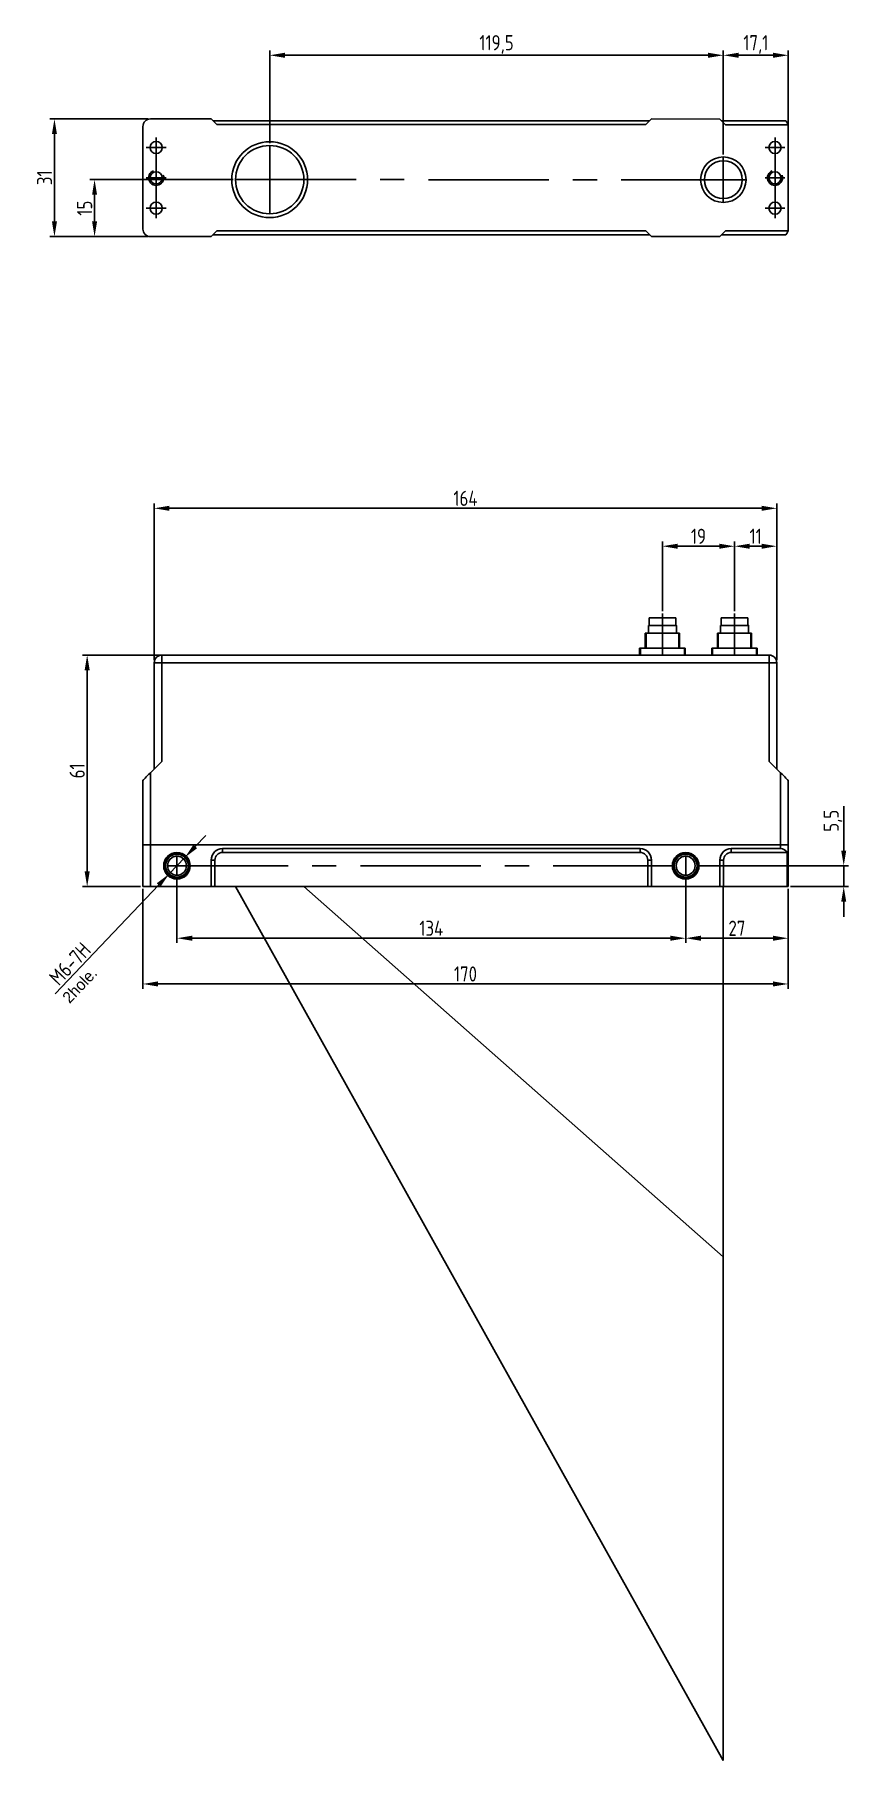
# Model space of a CAD drawing. Header units: millimetres. Extents: x -1175 to 1731, y -317 to 650.
# Drawn here: x 1516.3 to 1730.7, y -85.9 to 368.9 of the extents above; entities that cross this region are included whole.
import ezdxf

# ---------------------------------------------------------------- set-up
doc = ezdxf.new("R2010")
doc.units = ezdxf.units.MM
doc.linetypes.add('CENTER', pattern=[50.8, 31.75, -6.35, 6.35, -6.35])
doc.styles.add('GOSTw', font='gostw.shx')
doc.dimstyles.new('Vad-style', dxfattribs={"dimtxt": 4, "dimasz": 4, "dimexe": 1.25, "dimexo": 0.625, "dimtad": 1, "dimdec": 1, "dimtxsty": 'GOSTw', "dimcen": 2.5, "dimclrd": 1, "dimclre": 1, "dimclrt": 1, "dimazin": 0, "dimtfac": 1, "dimtdec": 1, "dimtmove": 0, "dimatfit": 3, "dimfxl": 1, "dimarcsym": 0})

msp = doc.modelspace()

# ---------------------------------------------------------------- texts
at = {"color": 1}
msp.add_text('2hole.', height=3, rotation=46.5072, dxfattribs=at).set_placement((1525.55, 113.43))

# ---------------------------------------------------------------- blocks, each defined once
blk = doc.blocks.new('*D72')
at = {"color": 1, "lineweight": -2, "transparency": 16777216}
for p, q in [((1700.71, 217.01), (1700.71, 235.34)), ((1707.84, 234.09), (1704.71, 234.09)), ((1711.84, 204.03), (1711.84, 235.34))]:
    blk.add_line(p, q, dxfattribs=at)
at = {"color": 1, "transparency": 16777216}
for points in [[(1704.71, 234.75), (1704.71, 233.42), (1700.71, 234.09)], [(1707.84, 234.75), (1707.84, 233.42), (1711.84, 234.09)]]:
    blk.add_solid(points, dxfattribs=at)
at = {"layer": 'Defpoints', "color": 0, "transparency": 16777216}
for p in [(1700.71, 234.09), (1700.71, 216.39), (1711.84, 203.4)]:
    blk.add_point(p, dxfattribs=at)
at = {"color": 1, "transparency": 16777216, "insert": (1706.27, 236.71), "char_height": 4, "attachment_point": 5, "style": 'GOSTw'}
blk.add_mtext('11', dxfattribs=at)
blk = doc.blocks.new('*D73')
at = {"color": 1, "lineweight": -2, "transparency": 16777216}
for p, q in [((1681.71, 217.01), (1681.71, 235.34)), ((1696.71, 234.09), (1685.71, 234.09)), ((1700.71, 217.01), (1700.71, 235.34))]:
    blk.add_line(p, q, dxfattribs=at)
at = {"color": 1, "transparency": 16777216}
for points in [[(1685.71, 234.75), (1685.71, 233.42), (1681.71, 234.09)], [(1696.71, 234.75), (1696.71, 233.42), (1700.71, 234.09)]]:
    blk.add_solid(points, dxfattribs=at)
at = {"layer": 'Defpoints', "color": 0, "transparency": 16777216}
for p in [(1681.71, 234.09), (1681.71, 216.39), (1700.71, 216.39)]:
    blk.add_point(p, dxfattribs=at)
at = {"color": 1, "transparency": 16777216, "insert": (1691.21, 236.71), "char_height": 4, "attachment_point": 5, "style": 'GOSTw'}
blk.add_mtext('19', dxfattribs=at)
blk = doc.blocks.new('*D74')
at = {"color": 1, "lineweight": -2, "transparency": 16777216}
for p, q in [((1549.21, 205.4), (1528.93, 205.4)), ((1530.18, 201.4), (1530.18, 148.4)), ((1544.21, 144.4), (1528.93, 144.4))]:
    blk.add_line(p, q, dxfattribs=at)
at = {"color": 1, "transparency": 16777216}
for points in [[(1529.51, 201.4), (1530.85, 201.4), (1530.18, 205.4)], [(1529.51, 148.4), (1530.85, 148.4), (1530.18, 144.4)]]:
    blk.add_solid(points, dxfattribs=at)
at = {"layer": 'Defpoints', "color": 0, "transparency": 16777216}
for p in [(1549.84, 205.4), (1530.18, 144.4), (1544.84, 144.4)]:
    blk.add_point(p, dxfattribs=at)
at = {"color": 1, "transparency": 16777216, "insert": (1527.55, 174.9), "char_height": 4, "attachment_point": 5, "rotation": 90, "style": 'GOSTw'}
blk.add_mtext('61', dxfattribs=at)
blk = doc.blocks.new('*D75')
at = {"color": 1, "lineweight": -2, "transparency": 16777216}
for p, q in [((1544.84, 143.78), (1544.84, 117.5)), ((1714.84, 143.78), (1714.84, 117.5)), ((1710.84, 118.75), (1548.84, 118.75))]:
    blk.add_line(p, q, dxfattribs=at)
at = {"color": 1, "transparency": 16777216}
for points in [[(1548.84, 119.42), (1548.84, 118.08), (1544.84, 118.75)], [(1710.84, 119.42), (1710.84, 118.08), (1714.84, 118.75)]]:
    blk.add_solid(points, dxfattribs=at)
at = {"layer": 'Defpoints', "color": 0, "transparency": 16777216}
for p in [(1544.84, 144.4), (1714.84, 144.4), (1544.84, 118.75)]:
    blk.add_point(p, dxfattribs=at)
at = {"color": 1, "transparency": 16777216, "insert": (1629.84, 121.38), "char_height": 4, "attachment_point": 5, "style": 'GOSTw'}
blk.add_mtext('170', dxfattribs=at)
blk = doc.blocks.new('*D76')
at = {"color": 1, "lineweight": -2, "transparency": 16777216}
for p, q in [((1553.84, 146.78), (1553.84, 129.55)), ((1687.84, 146.78), (1687.84, 129.55)), ((1683.84, 130.8), (1557.84, 130.8))]:
    blk.add_line(p, q, dxfattribs=at)
at = {"color": 1, "transparency": 16777216}
for points in [[(1557.84, 131.46), (1557.84, 130.13), (1553.84, 130.8)], [(1683.84, 131.46), (1683.84, 130.13), (1687.84, 130.8)]]:
    blk.add_solid(points, dxfattribs=at)
at = {"layer": 'Defpoints', "color": 0, "transparency": 16777216}
for p in [(1553.84, 147.4), (1687.84, 147.4), (1553.84, 130.8)]:
    blk.add_point(p, dxfattribs=at)
at = {"color": 1, "transparency": 16777216, "insert": (1620.84, 133.42), "char_height": 4, "attachment_point": 5, "style": 'GOSTw'}
blk.add_mtext('134', dxfattribs=at)
blk = doc.blocks.new('*D77')
at = {"color": 1, "lineweight": -2, "transparency": 16777216}
for p, q in [((1687.84, 146.78), (1687.84, 129.55)), ((1714.84, 143.78), (1714.84, 129.55)), ((1691.84, 130.8), (1710.84, 130.8))]:
    blk.add_line(p, q, dxfattribs=at)
at = {"color": 1, "transparency": 16777216}
for points in [[(1691.84, 131.46), (1691.84, 130.13), (1687.84, 130.8)], [(1710.84, 131.46), (1710.84, 130.13), (1714.84, 130.8)]]:
    blk.add_solid(points, dxfattribs=at)
at = {"layer": 'Defpoints', "color": 0, "transparency": 16777216}
for p in [(1687.84, 147.4), (1714.84, 144.4), (1714.84, 130.8)]:
    blk.add_point(p, dxfattribs=at)
at = {"color": 1, "transparency": 16777216, "insert": (1701.34, 133.42), "char_height": 4, "attachment_point": 5, "style": 'GOSTw'}
blk.add_mtext('27', dxfattribs=at)
blk = doc.blocks.new('*D78')
at = {"color": 1, "lineweight": -2, "transparency": 16777216}
for p, q in [((1558.66, 154.98), (1561.42, 157.88)), ((1555.91, 152.08), (1551.77, 147.73)), ((1521.77, 116.16), (1549.02, 144.83))]:
    blk.add_line(p, q, dxfattribs=at)
at = {"color": 1, "transparency": 16777216}
for points in [[(1558.18, 155.44), (1559.15, 154.52), (1555.91, 152.08)], [(1548.53, 145.29), (1549.5, 144.37), (1551.77, 147.73)]]:
    blk.add_solid(points, dxfattribs=at)
at = {"layer": 'Defpoints', "color": 0, "transparency": 16777216}
for p in [(1555.91, 152.08), (1551.77, 147.73)]:
    blk.add_point(p, dxfattribs=at)
at = {"color": 1, "transparency": 16777216, "insert": (1525.65, 124.06), "char_height": 4, "attachment_point": 5, "rotation": 46.4593, "style": 'GOSTw'}
blk.add_mtext('М6-7H', dxfattribs=at)
blk = doc.blocks.new('*D79')
at = {"color": 1, "lineweight": -2, "transparency": 16777216}
for p, q in [((1729.48, 153.9), (1729.48, 165.6)), ((1690.96, 149.9), (1730.73, 149.9)), ((1729.48, 144.4), (1729.48, 149.9)), ((1715.46, 144.4), (1730.73, 144.4)), ((1729.48, 140.4), (1729.48, 136.4))]:
    blk.add_line(p, q, dxfattribs=at)
at = {"color": 1, "transparency": 16777216}
for points in [[(1728.81, 153.9), (1730.14, 153.9), (1729.48, 149.9)], [(1728.81, 140.4), (1730.14, 140.4), (1729.48, 144.4)]]:
    blk.add_solid(points, dxfattribs=at)
at = {"layer": 'Defpoints', "color": 0, "transparency": 16777216}
for p in [(1690.34, 149.9), (1729.48, 149.9), (1714.84, 144.4)]:
    blk.add_point(p, dxfattribs=at)
at = {"color": 1, "transparency": 16777216, "insert": (1726.63, 161.75), "char_height": 4, "attachment_point": 5, "rotation": 90, "style": 'GOSTw'}
blk.add_mtext('5,5', dxfattribs=at)
blk = doc.blocks.new('*D85')
at = {"color": 1, "lineweight": -2, "transparency": 16777216}
for p, q in [((1568.64, 330.68), (1530.88, 330.68)), ((1532.13, 319.67), (1532.13, 326.68)), ((1546.24, 315.67), (1530.88, 315.67))]:
    blk.add_line(p, q, dxfattribs=at)
at = {"color": 1, "transparency": 16777216}
for points in [[(1531.47, 326.68), (1532.8, 326.68), (1532.13, 330.68)], [(1531.47, 319.67), (1532.8, 319.67), (1532.13, 315.67)]]:
    blk.add_solid(points, dxfattribs=at)
at = {"layer": 'Defpoints', "color": 0, "transparency": 16777216}
for p in [(1532.13, 330.68), (1569.26, 330.68), (1546.86, 315.67)]:
    blk.add_point(p, dxfattribs=at)
at = {"color": 1, "transparency": 16777216, "insert": (1529.51, 323.17), "char_height": 4, "attachment_point": 5, "rotation": 90, "style": 'GOSTw'}
blk.add_mtext('15', dxfattribs=at)
blk = doc.blocks.new('*D86')
at = {"color": 1, "lineweight": -2, "transparency": 16777216}
for p, q in [((1697.76, 337.29), (1697.76, 364.7)), ((1714.88, 345.21), (1714.88, 364.7)), ((1710.88, 363.45), (1701.76, 363.45))]:
    blk.add_line(p, q, dxfattribs=at)
at = {"color": 1, "transparency": 16777216}
for points in [[(1701.76, 364.12), (1701.76, 362.78), (1697.76, 363.45)], [(1710.88, 364.12), (1710.88, 362.78), (1714.88, 363.45)]]:
    blk.add_solid(points, dxfattribs=at)
at = {"layer": 'Defpoints', "color": 0, "transparency": 16777216}
for p in [(1697.76, 363.45), (1714.88, 344.58), (1697.76, 336.67)]:
    blk.add_point(p, dxfattribs=at)
at = {"color": 1, "transparency": 16777216, "insert": (1706.32, 366.3), "char_height": 4, "attachment_point": 5, "style": 'GOSTw'}
blk.add_mtext('17,1', dxfattribs=at)
blk = doc.blocks.new('*D87')
at = {"color": 1, "lineweight": -2, "transparency": 16777216}
for p, q in [((1578.26, 340.3), (1578.26, 364.7)), ((1697.76, 337.92), (1697.76, 364.7)), ((1582.26, 363.45), (1693.76, 363.45))]:
    blk.add_line(p, q, dxfattribs=at)
at = {"color": 1, "transparency": 16777216}
for points in [[(1582.26, 364.12), (1582.26, 362.78), (1578.26, 363.45)], [(1693.76, 364.12), (1693.76, 362.78), (1697.76, 363.45)]]:
    blk.add_solid(points, dxfattribs=at)
at = {"layer": 'Defpoints', "color": 0, "transparency": 16777216}
for p in [(1697.76, 363.45), (1578.26, 339.68), (1697.76, 337.29)]:
    blk.add_point(p, dxfattribs=at)
at = {"color": 1, "transparency": 16777216, "insert": (1638.01, 366.3), "char_height": 4, "attachment_point": 5, "style": 'GOSTw'}
blk.add_mtext('119,5', dxfattribs=at)
blk = doc.blocks.new('*D84')
at = {"color": 1, "lineweight": -2, "transparency": 16777216}
for p, q in [((1546.24, 346.68), (1520.31, 346.68)), ((1521.56, 319.67), (1521.56, 342.68)), ((1546.24, 315.67), (1520.31, 315.67))]:
    blk.add_line(p, q, dxfattribs=at)
at = {"color": 1, "transparency": 16777216}
for points in [[(1520.9, 342.68), (1522.23, 342.68), (1521.56, 346.68)], [(1520.9, 319.67), (1522.23, 319.67), (1521.56, 315.67)]]:
    blk.add_solid(points, dxfattribs=at)
at = {"layer": 'Defpoints', "color": 0, "transparency": 16777216}
for p in [(1521.56, 346.68), (1546.86, 346.68), (1546.86, 315.67)]:
    blk.add_point(p, dxfattribs=at)
at = {"color": 1, "transparency": 16777216, "insert": (1518.94, 331.18), "char_height": 4, "attachment_point": 5, "rotation": 90, "style": 'GOSTw'}
blk.add_mtext('31', dxfattribs=at)
blk = doc.blocks.new('*D97')
at = {"color": 1, "lineweight": -2, "transparency": 16777216}
for p, q in [((1547.84, 204.03), (1547.84, 245.33)), ((1551.84, 244.08), (1707.84, 244.08)), ((1711.84, 204.03), (1711.84, 245.33))]:
    blk.add_line(p, q, dxfattribs=at)
at = {"color": 1, "transparency": 16777216}
for points in [[(1551.84, 244.75), (1551.84, 243.42), (1547.84, 244.08)], [(1707.84, 244.75), (1707.84, 243.42), (1711.84, 244.08)]]:
    blk.add_solid(points, dxfattribs=at)
at = {"layer": 'Defpoints', "color": 0, "transparency": 16777216}
for p in [(1711.84, 244.08), (1547.84, 203.4), (1711.84, 203.4)]:
    blk.add_point(p, dxfattribs=at)
at = {"color": 1, "transparency": 16777216, "insert": (1629.84, 246.71), "char_height": 4, "attachment_point": 5, "style": 'GOSTw'}
blk.add_mtext('164', dxfattribs=at)

# ---------------------------------------------------------------- dimensions: what is measured, and where the dimension line sits
at = {"color": 1}
for base, p1, p2, picture, middle in [((1697.76, 363.45), (1578.26, 339.68), (1697.76, 337.29), '*D87', (1638.01, 366.3)), ((1697.76, 363.45), (1714.88, 344.58), (1697.76, 336.67), '*D86', (1706.32, 366.3)), ((1681.71, 234.09), (1700.71, 216.39), (1681.71, 216.39), '*D73', (1691.21, 236.71)), ((1553.84, 130.8), (1687.84, 147.4), (1553.84, 147.4), '*D76', (1620.84, 133.42)), ((1714.84, 130.8), (1687.84, 147.4), (1714.84, 144.4), '*D77', (1701.34, 133.42)), ((1544.84, 118.75), (1714.84, 144.4), (1544.84, 144.4), '*D75', (1629.84, 121.38))]:
    dim = msp.add_linear_dim(base=base, p1=p1, p2=p2, dimstyle='Vad-style')
    dim.commit()
    dim.dimension.update_dxf_attribs({"geometry": picture, "text_midpoint": middle})
for base, p1, p2, picture, middle in [((1521.56, 346.68), (1546.86, 315.67), (1546.86, 346.68), '*D84', (1518.94, 331.18)), ((1532.13, 330.68), (1546.86, 315.67), (1569.26, 330.68), '*D85', (1529.51, 323.17)), ((1530.18, 144.4), (1549.84, 205.4), (1544.84, 144.4), '*D74', (1527.55, 174.9)), ((1729.48, 149.9), (1714.84, 144.4), (1690.34, 149.9), '*D79', (1726.63, 161.75))]:
    dim = msp.add_linear_dim(base=base, p1=p1, p2=p2, angle=90, dimstyle='Vad-style')
    dim.commit()
    dim.dimension.update_dxf_attribs({"geometry": picture, "text_midpoint": middle})
dim = msp.add_linear_dim(base=(1711.84, 244.08), p1=(1547.84, 203.4), p2=(1711.84, 203.4), dimstyle='Vad-style', dxfattribs=at)
dim.commit()
dim.dimension.update_dxf_attribs({"geometry": '*D97', "text_midpoint": (1629.84, 246.71)})
dim = msp.add_linear_dim(base=(1700.71, 234.09), p1=(1711.84, 203.4), p2=(1700.71, 216.39), dimstyle='Vad-style', override={"dimdec": 0})
dim.commit()
dim.dimension.update_dxf_attribs({"geometry": '*D72', "text_midpoint": (1706.27, 236.71)})
dim = msp.add_diameter_dim_2p(p1=(1555.91, 152.08), p2=(1551.77, 147.73), text='М6-7H', dimstyle='Vad-style')
dim.commit()
dim.dimension.update_dxf_attribs({"geometry": '*D78', "text_midpoint": (1527.56, 122.25), "dimtype": 163})

# ---------------------------------------------------------------- linework, layer by layer
at = {"color": 0}
for p, q in [((1546.86, 346.68), (1562.84, 346.68)), ((1563.34, 346.18), (1678.34, 346.17)), ((1678.84, 346.67), (1696.84, 346.66)), ((1697.34, 346.16), (1714.21, 346.16)), ((1544.86, 344.68), (1544.86, 317.67)), ((1564.34, 345.18), (1677.34, 345.17)), ((1698.34, 345.16), (1714.82, 345.16)), ((1714.88, 317.67), (1714.88, 344.58)), ((1546.86, 315.67), (1562.84, 315.67)), ((1563.34, 316.17), (1678.34, 316.17)), ((1564.34, 317.17), (1677.34, 317.17)), ((1678.84, 315.67), (1696.84, 315.67)), ((1697.34, 316.17), (1714.21, 316.17)), ((1698.34, 317.17), (1714.82, 317.17))]:
    msp.add_line(p, q, dxfattribs=at)
for p, q in [((1562.84, 346.68), (1564.34, 345.18)), ((1678.84, 346.67), (1677.34, 345.17)), ((1696.84, 346.66), (1698.34, 345.16)), ((1562.84, 315.67), (1564.34, 317.17)), ((1678.84, 315.67), (1677.34, 317.17)), ((1696.84, 315.67), (1698.34, 317.17)), ((1686.21, 211.21), (1677.21, 211.21)), ((1677.21, 211.21), (1677.21, 207.21)), ((1686.21, 207.21), (1686.21, 211.21)), ((1705.21, 211.21), (1696.21, 211.21)), ((1696.21, 211.21), (1696.21, 207.21)), ((1705.21, 207.21), (1705.21, 211.21)), ((1549.84, 205.4), (1549.84, 203.4)), ((1549.84, 205.4), (1709.84, 205.4)), ((1687.71, 207.21), (1675.71, 207.21)), ((1675.71, 207.21), (1675.71, 205.4)), ((1687.71, 205.4), (1675.71, 205.4)), ((1687.71, 205.4), (1687.71, 207.21)), ((1706.71, 207.21), (1694.71, 207.21)), ((1694.71, 207.21), (1694.71, 205.4)), ((1706.71, 205.4), (1694.71, 205.4)), ((1706.71, 205.4), (1706.71, 207.21)), ((1709.84, 205.4), (1709.84, 203.4)), ((1547.84, 175.4), (1547.84, 203.4)), ((1547.84, 203.4), (1549.84, 203.4)), ((1549.84, 203.4), (1549.84, 177.4)), ((1709.84, 203.4), (1549.84, 203.4)), ((1709.84, 177.4), (1709.84, 203.4)), ((1709.84, 203.4), (1711.84, 203.4)), ((1711.84, 203.4), (1711.84, 175.4)), ((1546.84, 174.4), (1549.84, 177.4)), ((1709.84, 177.4), (1712.84, 174.4)), ((1546.84, 174.4), (1546.84, 155.4)), ((1712.84, 155.4), (1712.84, 174.4)), ((1544.84, 155.4), (1544.84, 172.4)), ((1714.84, 172.4), (1714.84, 155.4)), ((1544.84, 144.4), (1544.84, 155.4)), ((1544.84, 155.4), (1546.84, 155.4)), ((1546.84, 155.4), (1546.84, 144.4)), ((1712.84, 155.4), (1546.84, 155.4)), ((1712.84, 154.4), (1712.84, 155.4)), ((1712.84, 155.4), (1714.84, 155.4)), ((1714.84, 155.4), (1714.84, 144.4)), ((1562.84, 151.4), (1562.84, 144.4)), ((1562.84, 151.4), (1563.84, 151.4)), ((1563.84, 151.4), (1563.84, 144.4)), ((1675.84, 154.4), (1565.84, 154.4)), ((1565.84, 154.4), (1565.84, 153.4)), ((1675.84, 153.4), (1565.84, 153.4)), ((1675.84, 154.4), (1675.84, 153.4)), ((1677.84, 144.4), (1677.84, 151.4)), ((1678.84, 151.4), (1677.84, 151.4)), ((1678.84, 144.4), (1678.84, 151.4)), ((1696.84, 151.4), (1696.84, 144.4)), ((1696.84, 151.4), (1697.84, 151.4)), ((1697.84, 151.4), (1697.84, 144.4)), ((1712.84, 154.4), (1699.84, 154.4)), ((1699.84, 154.4), (1699.84, 153.4)), ((1714.57, 153.4), (1699.84, 153.4)), ((1714.57, 144.4), (1714.57, 153.4)), ((1546.84, 144.4), (1544.84, 144.4)), ((1546.84, 144.4), (1562.84, 144.4)), ((1563.84, 144.4), (1562.84, 144.4)), ((1563.84, 144.4), (1677.84, 144.4)), ((1678.84, 144.4), (1677.84, 144.4)), ((1678.84, 144.4), (1696.84, 144.4)), ((1697.84, 144.4), (1696.84, 144.4)), ((1697.84, 144.4), (1714.57, 144.4)), ((1714.84, 144.4), (1714.57, 144.4))]:
    msp.add_line(p, q)
at = {"color": 4}
for p, q in [((1548.36, 341.77), (1548.36, 320.57)), ((1711.38, 341.77), (1711.38, 320.57)), ((1550.96, 339.17), (1545.76, 339.17)), ((1713.98, 339.17), (1708.78, 339.17)), ((1550.96, 331.17), (1545.76, 331.17)), ((1713.98, 331.17), (1708.78, 331.17)), ((1550.96, 323.17), (1545.76, 323.17)), ((1713.98, 323.17), (1708.78, 323.17))]:
    msp.add_line(p, q, dxfattribs=at)
at = {"color": 4, "linetype": 'CENTER'}
for p, q in [((1578.26, 339.68), (1578.26, 321.68)), ((1697.76, 336.67), (1697.76, 324.67)), ((1569.26, 330.68), (1692.76, 330.67)), ((1691.76, 330.67), (1703.76, 330.67)), ((1681.71, 216.39), (1681.71, 205.4)), ((1700.71, 216.39), (1700.71, 205.4)), ((1553.84, 147.4), (1553.84, 152.4)), ((1687.84, 147.4), (1687.84, 152.4)), ((1551.34, 149.9), (1690.34, 149.9))]:
    msp.add_line(p, q, dxfattribs=at)
at = {"color": 3}
for p, q in [((1677.41, 207.21), (1677.41, 211.21)), ((1686.01, 207.21), (1686.01, 211.21)), ((1696.41, 207.21), (1696.41, 211.21)), ((1705.01, 207.21), (1705.01, 211.21)), ((1675.91, 205.4), (1675.91, 207.21)), ((1687.51, 205.4), (1687.51, 207.21)), ((1694.91, 205.4), (1694.91, 207.21)), ((1706.51, 205.4), (1706.51, 207.21))]:
    msp.add_line(p, q, dxfattribs=at)
at = {"color": 1}
for p, q in [((1569.26, 144.4), (1697.76, -85.86)), ((1587.26, 144.4), (1697.76, 46.82)), ((1697.76, 144.4), (1697.76, -85.86))]:
    msp.add_line(p, q, dxfattribs=at)
for points in [[(1678.21, 215.21), (1678.21, 213.21), (1685.21, 213.21), (1685.21, 215.21)], [(1697.21, 215.21), (1697.21, 213.21), (1704.21, 213.21), (1704.21, 215.21)], [(1678.01, 213.21), (1678.01, 211.21), (1685.41, 211.21), (1685.41, 213.21)], [(1697.01, 213.21), (1697.01, 211.21), (1704.41, 211.21), (1704.41, 213.21)]]:
    msp.add_lwpolyline(points, close=True)
at = {"flags": 128}
for points in [[(1544.84, 172.4), (1544.88, 172.44), (1544.99, 172.56), (1545.18, 172.74), (1545.43, 172.99), (1545.73, 173.29), (1546.07, 173.64), (1546.45, 174.01), (1546.84, 174.4)], [(1712.84, 174.4), (1713.23, 174.01), (1713.61, 173.64), (1713.95, 173.29), (1714.25, 172.99), (1714.5, 172.74), (1714.69, 172.56), (1714.8, 172.44), (1714.84, 172.4)]]:
    msp.add_lwpolyline(points, dxfattribs=at)
at = {"color": 0}
for centre, radius in [((1548.36, 339.17), 1.6), ((1578.26, 330.68), 9), ((1711.38, 339.17), 1.6), ((1697.76, 330.67), 5), ((1548.36, 323.17), 1.6), ((1711.38, 323.17), 1.6)]:
    msp.add_circle(centre, radius, dxfattribs=at)
for centre, radius in [((1578.26, 330.68), 10), ((1697.76, 330.67), 6), ((1548.36, 331.17), 1.6), ((1711.38, 331.17), 1.6), ((1553.84, 149.9), 3.5), ((1553.84, 149.9), 3.25), ((1553.84, 149.9), 3), ((1553.84, 149.9), 2.5), ((1687.84, 149.9), 3.5), ((1687.84, 149.9), 3.25), ((1687.84, 149.9), 3), ((1687.84, 149.9), 2.5)]:
    msp.add_circle(centre, radius)
for centre, start, end in [((1546.86, 344.68), 89.9923, 179.9923), ((1712.88, 344.66), 359.9923, 48.5827), ((1546.86, 317.67), 180, 270), ((1712.88, 317.67), 311.4096, 0)]:
    msp.add_arc(centre, 2, start, end, dxfattribs=at)
at = {"color": 3}
for centre in [(1548.36, 331.17), (1711.38, 331.17)]:
    msp.add_arc(centre, 2, 111.7917, 21.1427, dxfattribs=at)
for centre, radius, start, end in [((1549.84, 203.4), 2, 90, 180), ((1709.84, 203.4), 2, 0, 90), ((1565.84, 151.4), 3, 90, 180), ((1565.84, 151.4), 2, 90, 180), ((1675.84, 151.4), 3, 0, 90), ((1675.84, 151.4), 2, 0, 90), ((1699.84, 151.4), 3, 90, 180), ((1699.84, 151.4), 2, 90, 180), ((1712.84, 152.4), 2, 30, 90)]:
    msp.add_arc(centre, radius, start, end)

msp.set_redraw_order([(e.dxf.handle, doc.entitydb.next_handle()) for e in msp.query("TEXT MTEXT ATTDEF DIMENSION ARC_DIMENSION")])  # texts and dimensions are drawn at this point

doc.saveas('drawing.dxf')
